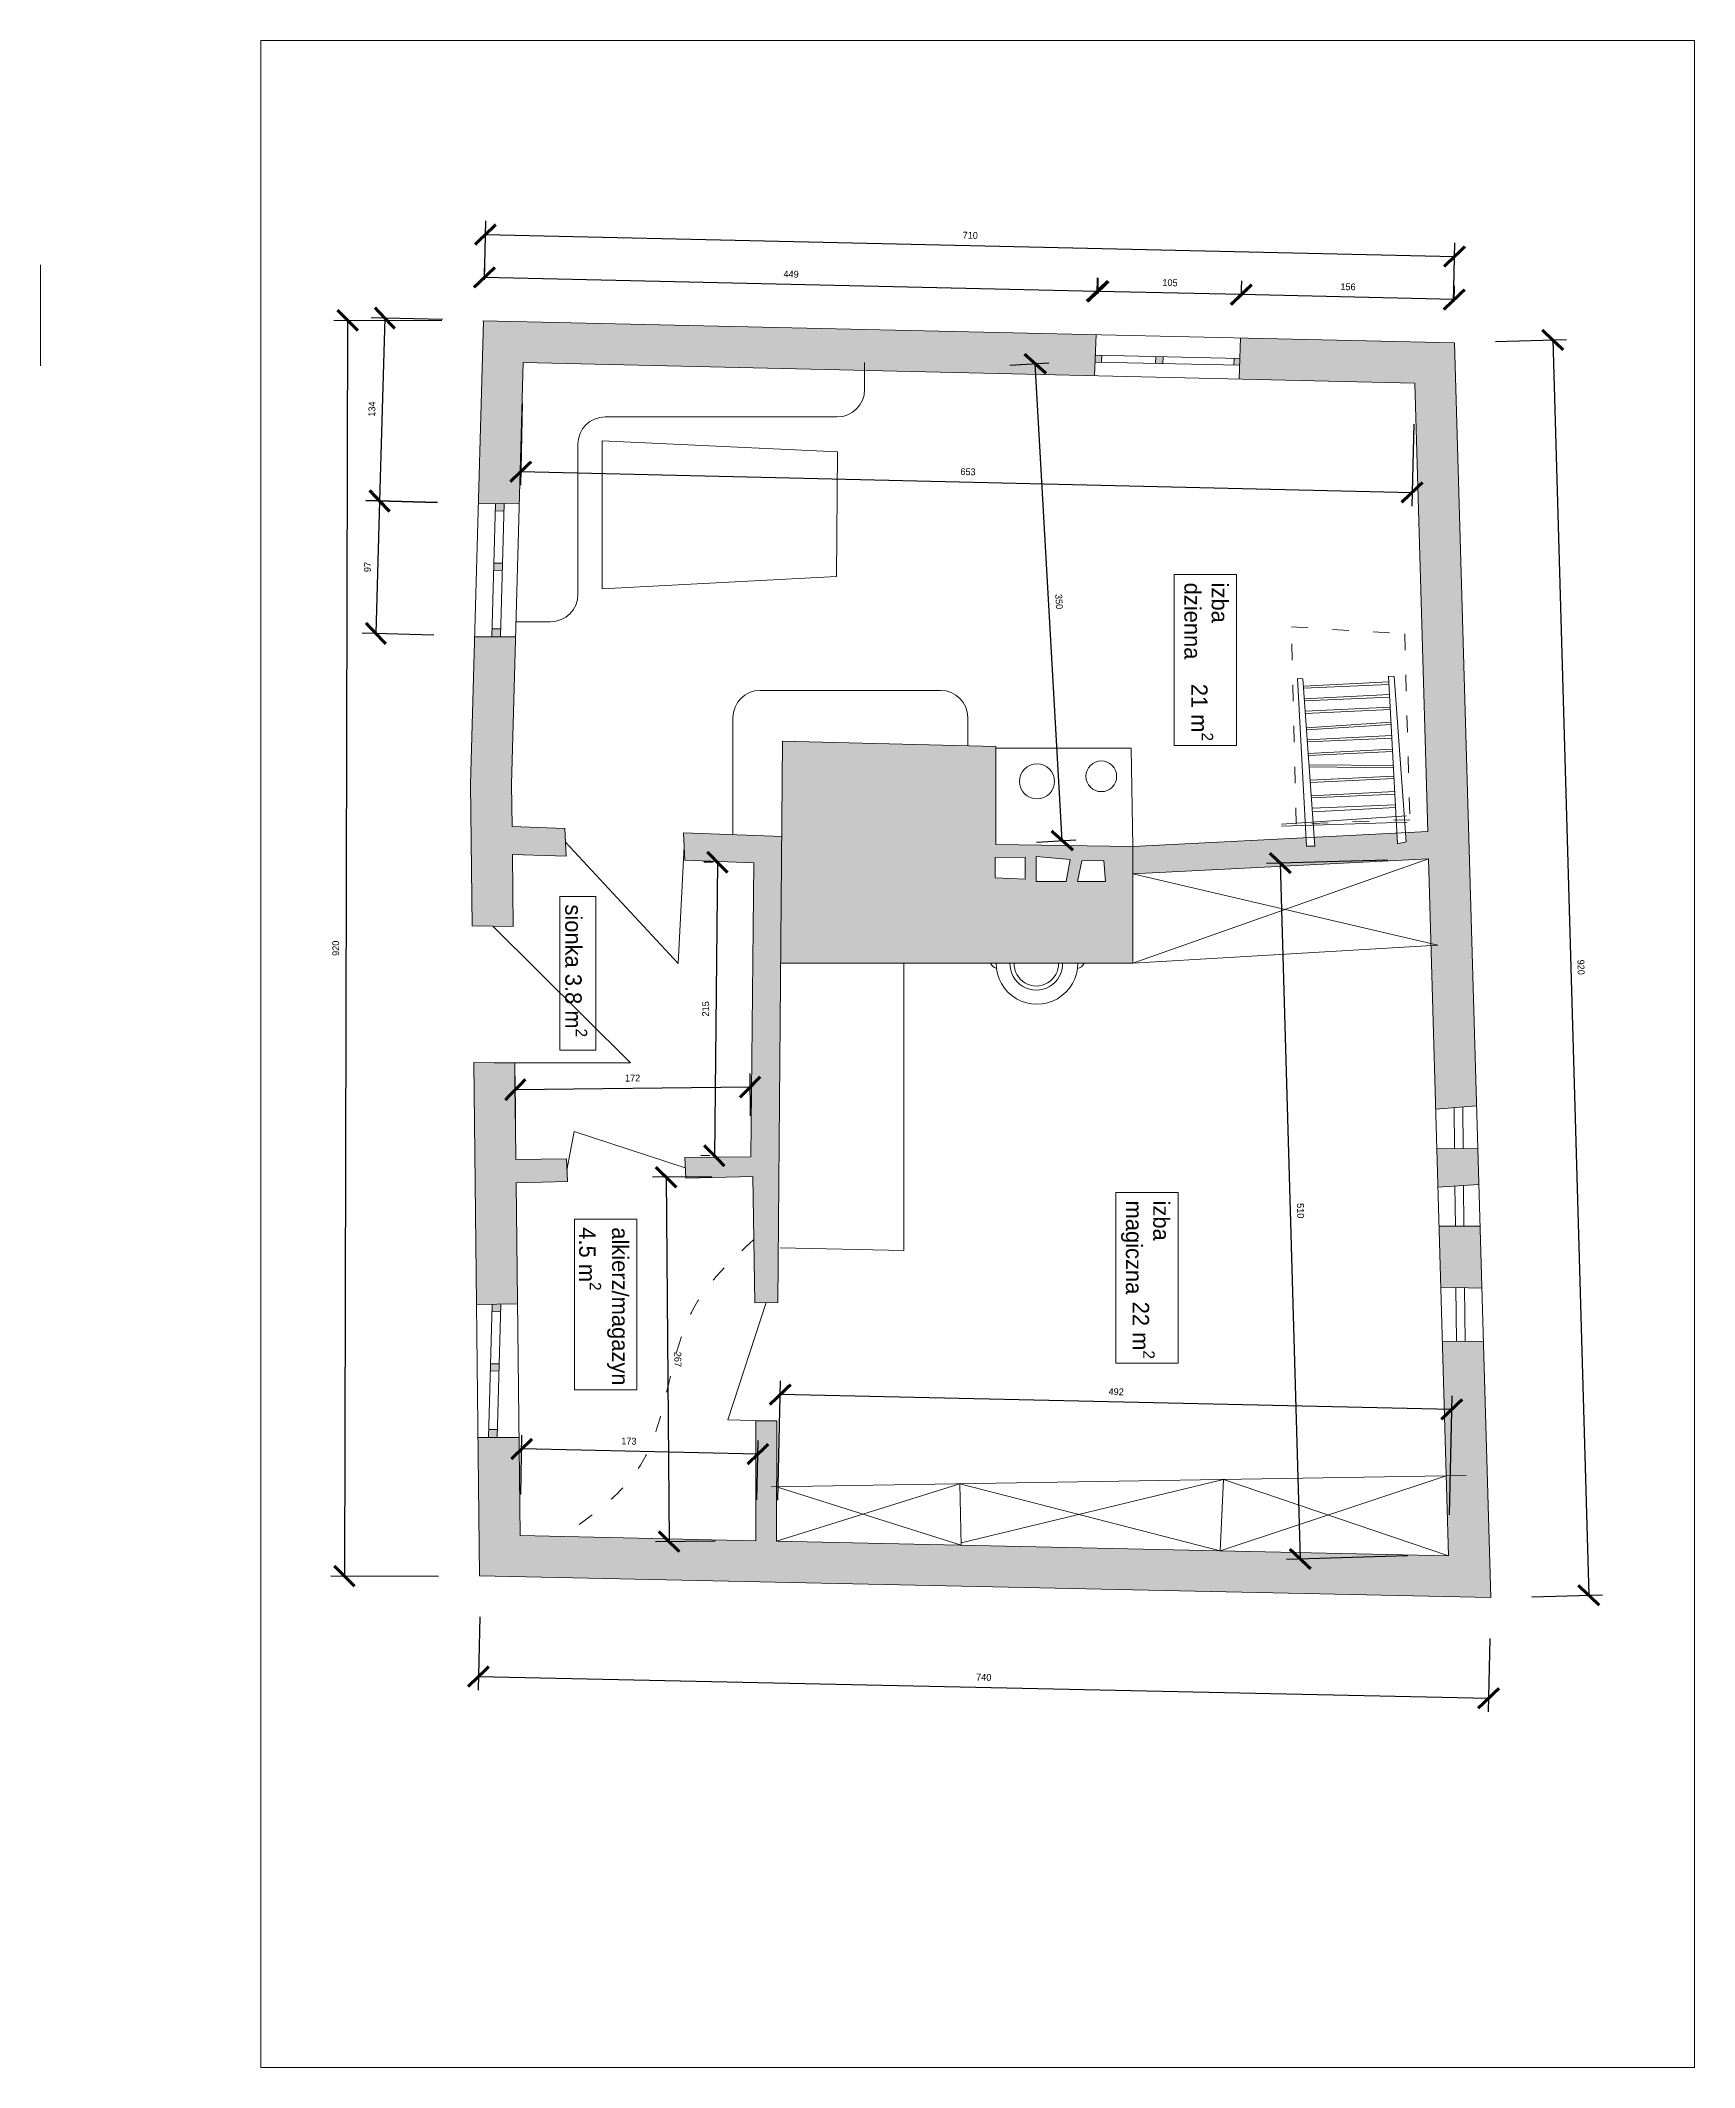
# Model space of a CAD drawing. Header units: centimetres. Extents: x 2280 to 32242, y -4577 to 2534.
# Drawn here: x 21777 to 22989, y -2079 to -594 of the extents above; entities that cross this region are included whole.
import ezdxf

# ---------------------------------------------------------------- set-up
doc = ezdxf.new("R2010")
doc.units = ezdxf.units.CM
doc.linetypes.add('ACAD_ISO03W100', pattern=[30, 12, -18])
doc.layers.get('0').update_dxf_attribs({"lineweight": 15})
for name, color, linetype, lineweight in [('dim', 40, 'Continuous', 0), ('drzwi', 82, 'Continuous', 15), ('obiekty', 22, 'Continuous', 5), ('przerywana', 7, 'ACAD_ISO03W100', 0)]:
    doc.layers.add(name, color=color, linetype=linetype, lineweight=lineweight)
doc.styles.get("Standard").update_dxf_attribs({"font": 'cdm.shx'})
doc.dimstyles.new('mojje', dxfattribs={"dimtxt": 5, "dimasz": 15, "dimexe": 10, "dimexo": 30, "dimgap": 5, "dimtad": 1, "dimtxsty": 'Standard', "dimblk": 'ARCHTICK', "dimcen": 0, "dimadec": 0, "dimazin": 0, "dimtfac": 1, "dimtmove": 0, "dimatfit": 3, "dimldrblk": 'NONE', "dimfxl": 1, "dimarcsym": 2})

msp = doc.modelspace()

# ---------------------------------------------------------------- texts
at = {"layer": 'dim', "char_height": 12, "attachment_point": 1, "rotation": 270}
for s, width, insert in [('{\\Fcdm_nc|c238;izba dzienna}', 84.70263, (22647.236, -990.747)), ('\\A1;{\\Fcdm_nc|c238;21 m\\H0.7x;\\S2^ ;}', 84.70263, (22636.295, -1064.836)), ('\\A1;{\\Fcdm_nc|c238;sionka 3.8 m\\H0.7x;\\S2^ ;}', 118.74812, (22177.874, -1226.471)), ('{\\Fcdm_nc|c238;izba magiczna}', 84.70263, (22604.413, -1443.444)), ('\\A1;{\\Fcdm_nc|c238;alkierz/magazyn\\P4.5 m\\H0.7x;\\S2^ ;}', 84.70263, (22208.04, -1463.005)), ('\\A1;{\\Fcdm_nc|c238;22 m\\H0.7x;\\S2^ ;}', 84.70263, (22593.473, -1517.533))]:
    msp.add_mtext_dynamic_manual_height_columns(s, width=width, gutter_width=12.5, heights=[0], dxfattribs=dict(at, insert=insert))

# ---------------------------------------------------------------- blocks, each defined once
blk = doc.blocks.new('_ArchTick')
at = {"color": 0, "linetype": 'ByBlock', "const_width": 0.15}
blk.add_lwpolyline([(-0.5, -0.5), (0.5, 0.5)], dxfattribs=at)
blk = doc.blocks.new('*D59')
at = {"layer": 'Defpoints', "color": 0, "transparency": 16777216}
for p in [(22099.8, -1718.4), (22839.6, -1734.3), (22838, -1808.1)]:
    blk.add_point(p, dxfattribs=at)
at = {"layer": 'dim', "color": 0, "lineweight": -2, "transparency": 16777216}
for p, q in [((22099.1, -1748.4), (22098, -1802.2)), ((22838.9, -1764.3), (22837.8, -1818.1)), ((22098.2, -1792.2), (22838, -1808.1))]:
    blk.add_line(p, q, dxfattribs=at)
at = {"layer": 'dim', "color": 0, "lineweight": -2, "transparency": 16777216, "xscale": 15, "yscale": 15, "zscale": 15}
for p, rotation in [((22098.2, -1792.2), 178.770323792734), ((22838, -1808.1), 358.770323792734)]:
    blk.add_blockref('_ArchTick', p, dxfattribs=dict(at, rotation=rotation))
at = {"layer": 'dim', "color": 0, "transparency": 16777216, "insert": (22468.3, -1792.7), "char_height": 5, "attachment_point": 5, "rotation": 358.7703}
blk.add_mtext('740', dxfattribs=at)
blk = doc.blocks.new('_None')
blk = doc.blocks.new('*D60')
at = {"layer": 'Defpoints', "color": 0, "transparency": 16777216}
for p in [(22813.2, -815), (22839.6, -1734.6), (22911.4, -1732.6)]:
    blk.add_point(p, dxfattribs=at)
at = {"layer": 'dim', "color": 0, "lineweight": -2, "transparency": 16777216}
for p, q in [((22843.2, -814.1), (22895, -812.6)), ((22885, -812.9), (22911.4, -1732.6)), ((22869.6, -1733.8), (22921.4, -1732.3))]:
    blk.add_line(p, q, dxfattribs=at)
at = {"layer": 'dim', "color": 0, "lineweight": -2, "transparency": 16777216, "xscale": 15, "yscale": 15, "zscale": 15}
for p, rotation in [((22885, -812.9), 91.64641801373058), ((22911.4, -1732.6), 271.6464180137306)]:
    blk.add_blockref('_ArchTick', p, dxfattribs=dict(at, rotation=rotation))
at = {"layer": 'dim', "color": 0, "transparency": 16777216, "insert": (22905.7, -1272.5), "char_height": 5, "attachment_point": 5, "rotation": 271.6464}
blk.add_mtext('920', dxfattribs=at)
blk = doc.blocks.new('*D61')
at = {"layer": 'Defpoints', "color": 0, "transparency": 16777216}
for p in [(22813.1, -751.8), (22101.9, -798.9), (22811.7, -815)]:
    blk.add_point(p, dxfattribs=at)
at = {"layer": 'dim', "color": 0, "lineweight": -2, "transparency": 16777216}
for p, q in [((22102.6, -768.9), (22103.5, -725.7)), ((22103.3, -735.7), (22813.1, -751.8)), ((22812.4, -785), (22813.4, -741.8))]:
    blk.add_line(p, q, dxfattribs=at)
at = {"layer": 'dim', "color": 0, "lineweight": -2, "transparency": 16777216, "xscale": 15, "yscale": 15, "zscale": 15}
for p, rotation in [((22103.3, -735.7), 178.7009616615441), ((22813.1, -751.8), 358.7009616615441)]:
    blk.add_blockref('_ArchTick', p, dxfattribs=dict(at, rotation=rotation))
at = {"layer": 'dim', "color": 0, "transparency": 16777216, "insert": (22458.4, -736.3), "char_height": 5, "attachment_point": 5, "rotation": 358.701}
blk.add_mtext('710', dxfattribs=at)
blk = doc.blocks.new('*D62')
at = {"layer": 'Defpoints', "color": 0, "transparency": 16777216}
for p in [(22101.4, -798.9), (22000, -1718.6), (22099, -1718.9)]:
    blk.add_point(p, dxfattribs=at)
at = {"layer": 'dim', "color": 0, "lineweight": -2, "transparency": 16777216}
for p, q in [((22071.4, -798.8), (21992.4, -798.6)), ((22002.4, -798.6), (22000, -1718.6)), ((22069, -1718.8), (21990, -1718.6))]:
    blk.add_line(p, q, dxfattribs=at)
at = {"layer": 'dim', "color": 0, "lineweight": -2, "transparency": 16777216, "xscale": 15, "yscale": 15, "zscale": 15}
for p, rotation in [((22002.4, -798.6), 89.84894924486802), ((22000, -1718.6), 269.8489492448681)]:
    blk.add_blockref('_ArchTick', p, dxfattribs=dict(at, rotation=rotation))
at = {"layer": 'dim', "color": 0, "transparency": 16777216, "insert": (21993.7, -1258.6), "char_height": 5, "attachment_point": 5, "rotation": 89.8489}
blk.add_mtext('920', dxfattribs=at)
blk = doc.blocks.new('*D63')
at = {"layer": 'Defpoints', "color": 0, "transparency": 16777216}
for p in [(22101.9, -798.9), (22025.8, -930.8), (22098.2, -932.8)]:
    blk.add_point(p, dxfattribs=at)
at = {"layer": 'dim', "color": 0, "lineweight": -2, "transparency": 16777216}
for p, q in [((22071.9, -798), (22019.6, -796.6)), ((22029.6, -796.9), (22025.8, -930.8)), ((22068.2, -932), (22015.8, -930.5))]:
    blk.add_line(p, q, dxfattribs=at)
at = {"layer": 'dim', "color": 0, "lineweight": -2, "transparency": 16777216, "xscale": 15, "yscale": 15, "zscale": 15}
for p, rotation in [((22029.6, -796.9), 88.40983374009741), ((22025.8, -930.8), 268.4098337400974)]:
    blk.add_blockref('_ArchTick', p, dxfattribs=dict(at, rotation=rotation))
at = {"layer": 'dim', "color": 0, "transparency": 16777216, "insert": (22020.2, -863.6), "char_height": 5, "attachment_point": 5, "rotation": 88.4098}
blk.add_mtext('134', dxfattribs=at)
blk = doc.blocks.new('*D64')
at = {"layer": 'Defpoints', "color": 0, "transparency": 16777216}
for p in [(22098.2, -933), (22023.1, -1028), (22095.5, -1030)]:
    blk.add_point(p, dxfattribs=at)
at = {"layer": 'dim', "color": 0, "lineweight": -2, "transparency": 16777216}
for p, q in [((22068.2, -932.2), (22015.8, -930.8)), ((22025.8, -931), (22023.1, -1028)), ((22065.5, -1029.2), (22013.1, -1027.7))]:
    blk.add_line(p, q, dxfattribs=at)
at = {"layer": 'dim', "color": 0, "lineweight": -2, "transparency": 16777216, "xscale": 15, "yscale": 15, "zscale": 15}
for p, rotation in [((22025.8, -931), 88.40983374009731), ((22023.1, -1028), 268.4098337400973)]:
    blk.add_blockref('_ArchTick', p, dxfattribs=dict(at, rotation=rotation))
at = {"layer": 'dim', "color": 0, "transparency": 16777216, "insert": (22017, -979.3), "char_height": 5, "attachment_point": 5, "rotation": 88.4098}
blk.add_mtext('97', dxfattribs=at)
blk = doc.blocks.new('*D58')
at = {"layer": 'Defpoints', "color": 0, "transparency": 16777216}
for p in [(22656.9, -779.7), (22656.2, -811.4), (22812.2, -815)]:
    blk.add_point(p, dxfattribs=at)
at = {"layer": 'dim', "color": 0, "lineweight": -2, "transparency": 16777216}
for p, q in [((22656.9, -781.4), (22657.2, -769.7)), ((22812.9, -783.3), (22656.9, -779.7)), ((22812.9, -785), (22813.1, -773.3))]:
    blk.add_line(p, q, dxfattribs=at)
at = {"layer": 'dim', "color": 0, "lineweight": -2, "transparency": 16777216, "xscale": 15, "yscale": 15, "zscale": 15}
for p, rotation in [((22656.9, -779.7), 178.693457423684), ((22812.9, -783.3), 358.693457423684)]:
    blk.add_blockref('_ArchTick', p, dxfattribs=dict(at, rotation=rotation))
at = {"layer": 'dim', "color": 0, "transparency": 16777216, "insert": (22735.1, -774), "char_height": 5, "attachment_point": 5, "rotation": 358.6935}
blk.add_mtext('156', dxfattribs=at)
blk = doc.blocks.new('*D65')
at = {"layer": 'Defpoints', "color": 0, "transparency": 16777216}
for p in [(22552, -777.3), (22551.3, -809.1), (22656.3, -811.4)]:
    blk.add_point(p, dxfattribs=at)
at = {"layer": 'dim', "color": 0, "lineweight": -2, "transparency": 16777216}
for p, q in [((22552, -779.1), (22552.2, -767.3)), ((22656.9, -781.4), (22657.2, -769.7)), ((22657, -779.7), (22552, -777.3))]:
    blk.add_line(p, q, dxfattribs=at)
at = {"layer": 'dim', "color": 0, "lineweight": -2, "transparency": 16777216, "xscale": 15, "yscale": 15, "zscale": 15}
for p, rotation in [((22552, -777.3), 178.7017786297392), ((22657, -779.7), 358.7017786297392)]:
    blk.add_blockref('_ArchTick', p, dxfattribs=dict(at, rotation=rotation))
at = {"layer": 'dim', "color": 0, "transparency": 16777216, "insert": (22604.7, -771), "char_height": 5, "attachment_point": 5, "rotation": 358.7018}
blk.add_mtext('105', dxfattribs=at)
blk = doc.blocks.new('*D66')
at = {"layer": 'Defpoints', "color": 0, "transparency": 16777216}
for p in [(22102.6, -767.1), (22101.8, -798.9), (22550.7, -809)]:
    blk.add_point(p, dxfattribs=at)
at = {"layer": 'dim', "color": 0, "lineweight": -2, "transparency": 16777216}
for p, q in [((22102.5, -768.9), (22102.8, -757.1)), ((22551.4, -777.3), (22102.6, -767.1)), ((22551.4, -779.1), (22551.7, -767.3))]:
    blk.add_line(p, q, dxfattribs=at)
at = {"layer": 'dim', "color": 0, "lineweight": -2, "transparency": 16777216, "xscale": 15, "yscale": 15, "zscale": 15}
for p, rotation in [((22102.6, -767.1), 178.7017786297391), ((22551.4, -777.3), 358.7017786297391)]:
    blk.add_blockref('_ArchTick', p, dxfattribs=dict(at, rotation=rotation))
at = {"layer": 'dim', "color": 0, "transparency": 16777216, "insert": (22327.2, -764.7), "char_height": 5, "attachment_point": 5, "rotation": 358.7018}
blk.add_mtext('449', dxfattribs=at)
blk = doc.blocks.new('*D67')
at = {"layer": 'Defpoints', "color": 0, "transparency": 16777216}
for p in [(22794, -1193.1), (22700.1, -1706), (22808.7, -1702.9)]:
    blk.add_point(p, dxfattribs=at)
at = {"layer": 'dim', "color": 0, "lineweight": -2, "transparency": 16777216}
for p, q in [((22764, -1194), (22675.5, -1196.5)), ((22685.5, -1196.2), (22700.1, -1706)), ((22778.7, -1703.8), (22690.1, -1706.3))]:
    blk.add_line(p, q, dxfattribs=at)
at = {"layer": 'dim', "color": 0, "lineweight": -2, "transparency": 16777216, "xscale": 15, "yscale": 15, "zscale": 15}
for p, rotation in [((22685.5, -1196.2), 91.64641801373014), ((22700.1, -1706), 271.6464180137301)]:
    blk.add_blockref('_ArchTick', p, dxfattribs=dict(at, rotation=rotation))
at = {"layer": 'dim', "color": 0, "transparency": 16777216, "insert": (22700.3, -1450.9), "char_height": 5, "attachment_point": 5, "rotation": 271.6464}
blk.add_mtext('510', dxfattribs=at)
blk = doc.blocks.new('*D68')
at = {"layer": 'Defpoints', "color": 0, "transparency": 16777216}
for p in [(22319.2, -1585.6), (22316.8, -1693), (22808.7, -1703.8)]:
    blk.add_point(p, dxfattribs=at)
at = {"layer": 'dim', "color": 0, "lineweight": -2, "transparency": 16777216}
for p, q in [((22317.5, -1663), (22319.4, -1575.6)), ((22811.1, -1596.4), (22319.2, -1585.6)), ((22809.4, -1673.8), (22811.3, -1586.4))]:
    blk.add_line(p, q, dxfattribs=at)
at = {"layer": 'dim', "color": 0, "lineweight": -2, "transparency": 16777216, "xscale": 15, "yscale": 15, "zscale": 15}
for p, rotation in [((22319.2, -1585.6), 178.7400585397028), ((22811.1, -1596.4), 358.7400585397028)]:
    blk.add_blockref('_ArchTick', p, dxfattribs=dict(at, rotation=rotation))
at = {"layer": 'dim', "color": 0, "transparency": 16777216, "insert": (22565.3, -1583.5), "char_height": 5, "attachment_point": 5, "rotation": 358.7401}
blk.add_mtext('492', dxfattribs=at)
blk = doc.blocks.new('*D69')
at = {"layer": 'Defpoints', "color": 0, "transparency": 16777216}
for p in [(22299.2, -1425.8), (22301.5, -1692.8), (22237.8, -1693.3)]:
    blk.add_point(p, dxfattribs=at)
at = {"layer": 'dim', "color": 0, "lineweight": -2, "transparency": 16777216}
for p, q in [((22269.2, -1426), (22225.6, -1426.4)), ((22235.6, -1426.3), (22237.8, -1693.3)), ((22271.5, -1693), (22227.8, -1693.4))]:
    blk.add_line(p, q, dxfattribs=at)
at = {"layer": 'dim', "color": 0, "lineweight": -2, "transparency": 16777216, "xscale": 15, "yscale": 15, "zscale": 15}
for p, rotation in [((22235.6, -1426.3), 90.48833459421634), ((22237.8, -1693.3), 270.4883345942164)]:
    blk.add_blockref('_ArchTick', p, dxfattribs=dict(at, rotation=rotation))
at = {"layer": 'dim', "color": 0, "transparency": 16777216, "insert": (22244.2, -1559.8), "char_height": 5, "attachment_point": 5, "rotation": 270.4883}
blk.add_mtext('267', dxfattribs=at)
blk = doc.blocks.new('*D70')
at = {"layer": 'Defpoints', "color": 0, "transparency": 16777216}
for p in [(22129.9, -1625.4), (22128.5, -1688.9), (22301.5, -1692.7)]:
    blk.add_point(p, dxfattribs=at)
at = {"layer": 'dim', "color": 0, "lineweight": -2, "transparency": 16777216}
for p, q in [((22129.2, -1658.9), (22130.1, -1615.4)), ((22302.9, -1629.2), (22129.9, -1625.4)), ((22302.1, -1662.7), (22303.1, -1619.2))]:
    blk.add_line(p, q, dxfattribs=at)
at = {"layer": 'dim', "color": 0, "lineweight": -2, "transparency": 16777216, "xscale": 15, "yscale": 15, "zscale": 15}
for p, rotation in [((22129.9, -1625.4), 178.740058539702), ((22302.9, -1629.2), 358.740058539702)]:
    blk.add_blockref('_ArchTick', p, dxfattribs=dict(at, rotation=rotation))
at = {"layer": 'dim', "color": 0, "transparency": 16777216, "insert": (22208.4, -1619.7), "char_height": 5, "attachment_point": 5, "rotation": 358.7401}
blk.add_mtext('173', dxfattribs=at)
blk = doc.blocks.new('*D71')
at = {"layer": 'Defpoints', "color": 0, "transparency": 16777216}
for p in [(22300, -1195.9), (22271, -1410.6), (22297.7, -1410.9)]:
    blk.add_point(p, dxfattribs=at)
at = {"layer": 'dim', "color": 0, "lineweight": -2, "transparency": 16777216}
for p, q in [((22270, -1195.6), (22263.2, -1195.5)), ((22273.2, -1195.6), (22271, -1410.6)), ((22267.7, -1410.6), (22261, -1410.5))]:
    blk.add_line(p, q, dxfattribs=at)
at = {"layer": 'dim', "color": 0, "lineweight": -2, "transparency": 16777216, "xscale": 15, "yscale": 15, "zscale": 15}
for p, rotation in [((22273.2, -1195.6), 89.4040303090683), ((22271, -1410.6), 269.4040303090683)]:
    blk.add_blockref('_ArchTick', p, dxfattribs=dict(at, rotation=rotation))
at = {"layer": 'dim', "color": 0, "transparency": 16777216, "insert": (22264.6, -1303), "char_height": 5, "attachment_point": 5, "rotation": 89.404}
blk.add_mtext('215', dxfattribs=at)
blk = doc.blocks.new('*D72')
at = {"layer": 'Defpoints', "color": 0, "transparency": 16777216}
for p in [(22125.2, -1362.2), (22125.7, -1413.3), (22297.7, -1411.4)]:
    blk.add_point(p, dxfattribs=at)
at = {"layer": 'dim', "color": 0, "lineweight": -2, "transparency": 16777216}
for p, q in [((22297.4, -1381.4), (22297.1, -1350.3)), ((22125.4, -1383.3), (22125.1, -1352.2)), ((22297.2, -1360.3), (22125.2, -1362.2))]:
    blk.add_line(p, q, dxfattribs=at)
at = {"layer": 'dim', "color": 0, "lineweight": -2, "transparency": 16777216, "xscale": 15, "yscale": 15, "zscale": 15}
for p, rotation in [((22125.2, -1362.2), 180.6201322677377), ((22297.2, -1360.3), 0.6201322677377075)]:
    blk.add_blockref('_ArchTick', p, dxfattribs=dict(at, rotation=rotation))
at = {"layer": 'dim', "color": 0, "transparency": 16777216, "insert": (22211.1, -1353.7), "char_height": 5, "attachment_point": 5, "rotation": 0.6201}
blk.add_mtext('172', dxfattribs=at)
blk = doc.blocks.new('*D73')
at = {"layer": 'Defpoints', "color": 0, "transparency": 16777216}
for p in [(22131, -829.3), (22783.9, -844.5), (22782, -924.6)]:
    blk.add_point(p, dxfattribs=at)
at = {"layer": 'dim', "color": 0, "lineweight": -2, "transparency": 16777216}
for p, q in [((22130.3, -859.3), (22128.9, -919.4)), ((22783.2, -874.5), (22781.8, -934.6)), ((22129.2, -909.4), (22782, -924.6))]:
    blk.add_line(p, q, dxfattribs=at)
at = {"layer": 'dim', "color": 0, "lineweight": -2, "transparency": 16777216, "xscale": 15, "yscale": 15, "zscale": 15}
for p, rotation in [((22129.2, -909.4), 178.6671398141225), ((22782, -924.6), 358.6671398141224)]:
    blk.add_blockref('_ArchTick', p, dxfattribs=dict(at, rotation=rotation))
at = {"layer": 'dim', "color": 0, "transparency": 16777216, "insert": (22456.8, -909.5), "char_height": 5, "attachment_point": 5, "rotation": 358.6671}
blk.add_mtext('653', dxfattribs=at)
blk = doc.blocks.new('*D74')
at = {"layer": 'Defpoints', "color": 0, "transparency": 16777216}
for p in [(22506, -830.3), (22457.3, -833.1), (22477.1, -1182.5)]:
    blk.add_point(p, dxfattribs=at)
at = {"layer": 'dim', "color": 0, "lineweight": -2, "transparency": 16777216}
for p, q in [((22487.3, -831.4), (22516, -829.7)), ((22525.8, -1179.7), (22506, -830.3)), ((22507, -1180.8), (22535.8, -1179.2))]:
    blk.add_line(p, q, dxfattribs=at)
at = {"layer": 'dim', "color": 0, "lineweight": -2, "transparency": 16777216, "xscale": 15, "yscale": 15, "zscale": 15}
for p, rotation in [((22506, -830.3), 93.241028192498), ((22525.8, -1179.7), 273.241028192498)]:
    blk.add_blockref('_ArchTick', p, dxfattribs=dict(at, rotation=rotation))
at = {"layer": 'dim', "color": 0, "transparency": 16777216, "insert": (22523.4, -1004.6), "char_height": 5, "attachment_point": 5, "rotation": 273.241}
blk.add_mtext('350', dxfattribs=at)

# ---------------------------------------------------------------- dimensions: what is measured, and where the dimension line sits
at = {"layer": 'dim'}
for p1, p2, distance, picture, middle in [((22101.877, -798.865), (22811.695, -814.961), 63.16, '*D61', (22458.388, -736.271)), ((22550.729, -809.047), (22101.844, -798.875), -31.749, '*D66', (22327.175, -764.722)), ((22656.254, -811.439), (22551.281, -809.06), -31.749, '*D65', (22604.657, -771.01)), ((22812.169, -814.995), (22656.209, -811.438), -31.749, '*D58', (22735.084, -773.977)), ((22101.43, -798.865), (22099.004, -1718.862), -99.046, '*D62', (21993.671, -1258.583)), ((22101.877, -798.865), (22098.159, -932.814), -72.352, '*D63', (22020.197, -863.623)), ((22813.169, -814.995), (22839.602, -1734.615), 71.832, '*D60', (22905.684, -1272.525)), ((22477.093, -1182.503), (22457.305, -833.062), -48.758, '*D74', (22523.367, -1004.602)), ((22098.152, -933.05), (22095.461, -1030.012), -72.352, '*D64', (22016.985, -979.315)), ((22299.979, -1195.883), (22297.743, -1410.871), -26.769, '*D71', (22264.593, -1303.02)), ((22794.025, -1193.104), (22808.678, -1702.893), -108.608, '*D67', (22700.285, -1450.903)), ((22297.737, -1411.411), (22125.747, -1413.273), -51.113, '*D72', (22211.108, -1353.733)), ((22299.2, -1425.784), (22301.475, -1692.774), -63.639, '*D69', (22244.2, -1559.758)), ((22808.704, -1703.823), (22316.823, -1693.005), -107.446, '*D68', (22565.291, -1583.496)), ((22099.765, -1718.418), (22839.593, -1734.298), -73.838, '*D59', (22468.255, -1792.68))]:
    dim = msp.add_aligned_dim(p1=p1, p2=p2, distance=distance, dimstyle='mojje', dxfattribs=at)
    dim.commit()
    dim.dimension.update_dxf_attribs({"geometry": picture, "text_midpoint": middle})
for base, p1, p2, angle, picture, middle in [((22782.004, -924.557), (22131.043, -829.341), (22783.866, -844.53), 358.66714, '*D73', (22456.577, -916.986)), ((22129.911, -1625.427), (22301.474, -1692.668), (22128.516, -1688.864), 178.740059, '*D70', (22208.271, -1627.15))]:
    dim = msp.add_linear_dim(base=base, p1=p1, p2=p2, angle=angle, dimstyle='mojje', dxfattribs=at)
    dim.commit()
    dim.dimension.update_dxf_attribs({"geometry": picture, "text_midpoint": middle, "dimtype": 161})

# ---------------------------------------------------------------- hatches: boundary and pattern name
h = msp.add_hatch(color=256)
h.dxf.hatch_style = 1
h.paths.add_polyline_path([(22128.176, -932.601), (22131.043, -829.341), (22549.424, -839.076), (22550.729, -809.047), (22101.877, -798.875), (22098.152, -933.05)])
h.paths.add_polyline_path([(22123.63, -1242.71), (22123.032, -1189.782), (22162.444, -1191.141), (22161.592, -1170.808), (22122.802, -1169.371), (22122.455, -1138.699), (22125.46, -1030.444), (22095.449, -1030.444), (22092.45, -1138.453), (22093.622, -1242.168)])
h.paths.add_polyline_path([(22317.386, -1518.094), (22320.381, -1176.694), (22248.436, -1174.027), (22249.279, -1194.135), (22299.979, -1195.883), (22297.737, -1411.411), (22249.355, -1411.935), (22249.991, -1427.119), (22299.2, -1425.784), (22300.511, -1518.29)])
h.paths.add_polyline_path([(22126.755, -1519.193), (22125.753, -1430.489), (22163.381, -1429.469), (22162.685, -1412.873), (22125.558, -1413.275), (22124.761, -1342.747), (22094.753, -1342.205), (22096.759, -1519.641)])
h.paths.add_polyline_path([(22839.593, -1734.298), (22834.193, -1546.442), (22804.187, -1546.651), (22808.704, -1703.823), (22316.468, -1692.997), (22316.686, -1604.741), (22301.249, -1604.92), (22301.474, -1692.668), (22128.673, -1688.867), (22127.861, -1617.031), (22097.859, -1617.031), (22099.005, -1718.418)])
h.paths.add_polyline_path([(22829.241, -1374.15), (22813.169, -814.995), (22656.254, -811.439), (22655.3, -841.539), (22784.006, -844.534), (22793.45, -1173.107), (22777.108, -1173.94), (22777.593, -1180.616), (22771.383, -1182.167), (22770.957, -1174.253), (22710.364, -1177.342), (22710.823, -1183.743), (22704.613, -1183.743), (22704.285, -1177.652), (22577.59, -1184.11), (22577.59, -1204.084), (22794.025, -1193.104), (22799.299, -1376.596)])
h.paths.add_polyline_path([(22830.896, -1431.73), (22830.133, -1405.192), (22800.131, -1405.533), (22800.94, -1433.685)])
h.paths.add_polyline_path([(22833.076, -1507.572), (22831.772, -1462.194), (22801.759, -1462.194), (22803.047, -1507.005)])
h = msp.add_hatch(color=256)
h.dxf.hatch_style = 1
h.paths.add_polyline_path([(22409.654, -1269.466), (22577.59, -1269.466), (22577.59, -1184.11), (22477.093, -1182.503), (22477.093, -1110.75), (22320.994, -1106.755), (22319.567, -1269.466)])
h.paths.add_polyline_path([(22476.638, -1192.074), (22498.534, -1191.77), (22498.534, -1207.9), (22476.638, -1206.987)], flags=16)
h.paths.add_polyline_path([(22506.745, -1191.465), (22531.683, -1193.596), (22528.641, -1209.727), (22506.745, -1209.727)], flags=16)
h.paths.add_polyline_path([(22536.853, -1209.727), (22540.198, -1194.509), (22556.316, -1194.205), (22557.532, -1209.727)], flags=16)
h.paths.add_polyline_path([(22655.618, -831.485), (22655.777, -826.489), (22651.633, -826.394), (22651.416, -831.39)])
h.paths.add_polyline_path([(22599.556, -830.218), (22599.774, -825.203), (22594.372, -825.079), (22594.154, -830.096)])
h.paths.add_polyline_path([(22554.611, -829.203), (22554.83, -824.171), (22550.076, -824.061), (22549.858, -829.095)])
h.paths.add_polyline_path([(22116.848, -938.218), (22116.999, -932.768), (22110.717, -932.862), (22110.565, -938.312)])
h.paths.add_polyline_path([(22115.641, -981.697), (22115.786, -976.47), (22109.503, -976.563), (22109.358, -981.791)])
h.paths.add_polyline_path([(22114.287, -1030.444), (22114.451, -1024.564), (22108.168, -1024.658), (22108.008, -1030.444)])
h.paths.add_polyline_path([(22114.495, -1524.824), (22114.646, -1519.374), (22108.364, -1519.468), (22108.213, -1524.918)])
h.paths.add_polyline_path([(22113.288, -1568.303), (22113.433, -1563.076), (22107.151, -1563.169), (22107.006, -1568.397)])
h.paths.add_polyline_path([(22111.935, -1617.031), (22112.098, -1611.17), (22105.816, -1611.264), (22105.656, -1617.031)])

# ---------------------------------------------------------------- linework, layer by layer
for p, q in [((22550.729, -809.047), (22549.424, -839.076)), ((22656.254, -811.439), (22655.3, -841.539)), ((22128.176, -932.601), (22098.152, -933.05)), ((22125.46, -1030.444), (22095.449, -1030.444)), ((22320.994, -1106.755), (22317.386, -1518.094)), ((22320.994, -1106.755), (22477.093, -1110.75)), ((22477.093, -1110.75), (22477.093, -1182.503)), ((22122.802, -1169.371), (22161.592, -1170.808)), ((22248.436, -1174.027), (22320.642, -1176.704)), ((22477.093, -1182.503), (22577.59, -1184.11)), ((22577.59, -1184.11), (22577.59, -1269.466)), ((22704.613, -1183.743), (22710.823, -1183.743)), ((22771.383, -1182.167), (22777.593, -1180.616)), ((22162.444, -1191.141), (22123.032, -1189.782)), ((22299.979, -1195.883), (22249.279, -1194.135)), ((22297.737, -1411.411), (22299.979, -1195.883)), ((22476.638, -1192.074), (22498.534, -1191.77)), ((22476.638, -1206.987), (22476.638, -1192.074)), ((22498.534, -1191.77), (22498.534, -1207.9)), ((22531.683, -1193.596), (22506.745, -1191.465)), ((22506.745, -1191.465), (22506.745, -1209.727)), ((22528.641, -1209.727), (22531.683, -1193.596)), ((22540.198, -1194.509), (22536.853, -1209.727)), ((22556.316, -1194.205), (22540.198, -1194.509)), ((22557.532, -1209.727), (22556.316, -1194.205)), ((22577.59, -1204.084), (22794.025, -1193.104)), ((22498.534, -1207.9), (22476.638, -1206.987)), ((22506.745, -1209.727), (22528.641, -1209.727)), ((22536.853, -1209.727), (22557.532, -1209.727)), ((22409.654, -1269.466), (22319.752, -1269.466)), ((22577.59, -1269.466), (22409.654, -1269.466)), ((22829.241, -1374.15), (22799.299, -1376.596)), ((22830.133, -1405.192), (22800.131, -1405.533)), ((22125.558, -1413.275), (22162.685, -1412.873)), ((22125.753, -1430.489), (22163.381, -1429.469)), ((22249.991, -1427.119), (22299.2, -1425.784)), ((22299.2, -1425.784), (22300.511, -1518.29)), ((22830.896, -1431.73), (22800.94, -1433.685)), ((22831.772, -1462.194), (22801.759, -1462.194)), ((22833.076, -1507.572), (22803.047, -1507.005)), ((22126.755, -1519.193), (22096.759, -1519.641)), ((22834.193, -1546.442), (22804.187, -1546.651)), ((22127.861, -1617.031), (22097.859, -1617.031)), ((22301.249, -1604.92), (22301.474, -1692.668)), ((22316.686, -1604.741), (22316.468, -1692.997))]:
    msp.add_line(p, q)
for points in [[(22162.444, -1191.141), (22161.592, -1170.808)], [(22248.436, -1174.027), (22249.279, -1194.135)], [(22123.032, -1189.782), (22123.63, -1242.71)], [(22093.622, -1242.168), (22123.63, -1242.71)], [(22124.761, -1342.747), (22094.753, -1342.205)], [(22124.761, -1342.747), (22125.558, -1413.275)], [(22163.381, -1429.469), (22162.685, -1412.873)], [(22300.511, -1518.29), (22317.386, -1518.094)], [(22316.686, -1604.741), (22301.249, -1604.92)]]:
    msp.add_lwpolyline(points)
at = {"layer": 'dim'}
for p, q in [((22577.59, -1269.466), (22794.025, -1193.104)), ((22800.978, -1256.286), (22577.59, -1204.084)), ((22577.59, -1269.466), (22800.978, -1256.286))]:
    msp.add_line(p, q, dxfattribs=at)
for points in [[(22653.5, -984.844), (22653.5, -1109.966), (22607.824, -1109.966), (22607.824, -984.844)], [(22184.138, -1220.568), (22184.138, -1333.263), (22157.872, -1333.263), (22157.872, -1220.568)], [(22610.678, -1437.541), (22610.678, -1562.663), (22565.002, -1562.663), (22565.002, -1437.541)], [(22214.304, -1457.102), (22214.304, -1582.224), (22168.629, -1582.224), (22168.629, -1457.102)]]:
    msp.add_lwpolyline(points, close=True, dxfattribs=at)
at = {"layer": 'drzwi'}
for p, q in [((22655.618, -831.485), (22549.858, -829.095)), ((22655.777, -826.489), (22550.076, -824.061)), ((22554.83, -824.171), (22554.611, -829.203)), ((22594.372, -825.079), (22594.154, -830.096)), ((22599.774, -825.203), (22599.556, -830.218)), ((22651.633, -826.394), (22651.416, -831.39)), ((22116.848, -938.218), (22110.565, -938.312)), ((22115.786, -976.47), (22109.503, -976.563)), ((22115.641, -981.697), (22109.358, -981.791)), ((22114.451, -1024.564), (22108.168, -1024.658)), ((22244.519, -1269.699), (22162.018, -1180.975)), ((22248.857, -1184.081), (22244.519, -1269.699)), ((22209.654, -1342.476), (22108.626, -1242.439)), ((22109.757, -1342.476), (22209.654, -1342.476)), ((22168.313, -1392.82), (22163.033, -1421.171)), ((22249.673, -1419.527), (22168.313, -1392.82)), ((22249.355, -1411.935), (22297.737, -1411.411)), ((22114.495, -1524.824), (22108.213, -1524.918)), ((22308.949, -1518.192), (22280.822, -1604.071)), ((22113.288, -1568.303), (22107.006, -1568.397)), ((22113.433, -1563.076), (22107.151, -1563.169)), ((22112.098, -1611.17), (22105.816, -1611.264)), ((22280.822, -1604.071), (22308.968, -1604.83))]:
    msp.add_line(p, q, dxfattribs=at)
msp.add_lwpolyline([(22988.824, -593.558), (22988.824, -2078.558), (21938.824, -2078.558), (21938.824, -593.558)], close=True, dxfattribs=at)
for points in [[(22110.717, -932.862), (22108.008, -1030.444)], [(22116.999, -932.768), (22114.287, -1030.444)], [(22812.832, -1375.49), (22813.138, -1405.385)], [(22819.104, -1374.978), (22819.414, -1405.313)], [(22249.355, -1411.935), (22249.991, -1427.119)], [(22813.418, -1432.871), (22813.718, -1462.194)], [(22819.692, -1432.462), (22819.996, -1462.194)], [(22814.178, -1507.215), (22814.581, -1546.578)], [(22820.457, -1507.334), (22820.858, -1546.535)], [(22108.364, -1519.468), (22105.656, -1617.031)], [(22114.646, -1519.374), (22111.935, -1617.031)]]:
    msp.add_lwpolyline(points, dxfattribs=at)
at = {"layer": 'obiekty'}
for p, q in [((21777.478, -757.864), (21777.478, -831.788)), ((22381.043, -829.341), (22381.043, -849.341)), ((22361.043, -869.341), (22191.043, -869.341)), ((22171.043, -889.341), (22171.043, -999.341)), ((22361.126, -894.882), (22188.922, -886.711)), ((22188.922, -886.711), (22188.922, -995.165)), ((22360.383, -986.251), (22361.126, -894.882)), ((22188.922, -995.165), (22360.383, -986.251)), ((22151.043, -1019.341), (22125.46, -1019.341)), ((22702.027, -1061.143), (22697.997, -1060.867)), ((22697.997, -1060.867), (22704.613, -1183.743)), ((22710.823, -1183.743), (22702.027, -1061.143)), ((22764.992, -1063.469), (22702.417, -1066.585)), ((22702.528, -1068.13), (22765.089, -1065.256)), ((22768.797, -1059.567), (22764.767, -1059.291)), ((22764.767, -1059.291), (22771.383, -1182.167)), ((22777.593, -1180.616), (22768.797, -1059.567)), ((22304.539, -1069.699), (22436.646, -1069.699)), ((22765.49, -1072.72), (22703.08, -1075.827)), ((22703.191, -1077.377), (22765.587, -1074.51)), ((22765.981, -1081.839), (22703.734, -1084.938)), ((22703.845, -1086.486), (22766.078, -1083.627)), ((22284.539, -1175.365), (22284.539, -1089.699)), ((22456.646, -1089.699), (22456.646, -1110.227)), ((22766.578, -1092.928), (22704.605, -1097.085)), ((22704.717, -1098.636), (22766.675, -1094.719)), ((22576.173, -1111.962), (22477.093, -1111.962)), ((22577.59, -1184.11), (22576.173, -1111.962)), ((22767.109, -1102.788), (22705.236, -1105.869)), ((22705.347, -1107.424), (22767.206, -1104.582)), ((22767.645, -1112.733), (22705.949, -1115.805)), ((22706.06, -1117.357), (22767.741, -1114.524)), ((22768.286, -1124.654), (22706.551, -1124.205)), ((22706.663, -1125.764), (22768.383, -1126.45)), ((22768.708, -1132.484), (22707.364, -1135.538)), ((22707.476, -1137.096), (22768.805, -1134.278)), ((22769.319, -1143.84), (22708.179, -1146.884)), ((22708.29, -1148.439), (22769.416, -1145.631)), ((22769.835, -1153.423), (22708.828, -1155.932)), ((22709.022, -1158.633), (22769.945, -1155.453)), ((22577.59, -1184.11), (22793.45, -1173.107)), ((22778.013, -1161.657), (22686.294, -1167.684)), ((22686.469, -1169.204), (22778.519, -1166.09)), ((22409.654, -1269.466), (22409.654, -1480.009)), ((22409.654, -1480.009), (22319.19, -1478.164)), ((22312.819, -1653.164), (22821.635, -1644.812)), ((22644.001, -1647.728), (22451.785, -1694.203)), ((22807.015, -1645.052), (22641.497, -1700.146)), ((22644.001, -1647.728), (22641.497, -1700.146)), ((22808.704, -1703.823), (22644.001, -1647.728)), ((22450.661, -1650.902), (22316.468, -1692.997)), ((22316.577, -1653.103), (22451.831, -1695.975)), ((22450.661, -1650.902), (22451.831, -1695.975)), ((22450.661, -1650.902), (22641.497, -1700.146))]:
    msp.add_line(p, q, dxfattribs=at)
for points in [[(22101.877, -798.865), (22092.45, -1138.453), (22093.622, -1242.168)], [(22094.753, -1342.205), (22099.005, -1718.418), (22839.593, -1734.298), (22813.169, -814.995), (22101.43, -798.865)], [(22793.45, -1173.107), (22784.006, -844.534), (22131.043, -829.341), (22122.455, -1138.699), (22122.802, -1169.371)], [(22316.468, -1692.997), (22808.704, -1703.823), (22794.025, -1193.104)], [(22125.753, -1430.489), (22128.673, -1688.867), (22301.474, -1692.668)]]:
    msp.add_lwpolyline(points, dxfattribs=at)
for centre, radius in [((22507.332, -1136.361), 12.847), ((22554.401, -1132.614), 11.241)]:
    msp.add_circle(centre, radius, dxfattribs=at)
for centre, radius, start, end in [((22361.043, -849.341), 20, 270, 0), ((22191.043, -889.341), 20, 90, 180), ((22151.043, -999.341), 20, 270, 0), ((22304.539, -1089.699), 20, 90, 180), ((22436.646, -1089.699), 20, 0, 90), ((22479.269, -1267.119), 6.448, 201.345553, 254.705254), ((22507.237, -1269.684), 29.893, 179.583237, 0.416763), ((22506.775, -1269.959), 19.29, 178.536198, 1.463802), ((22506.775, -1269.959), 16.29, 178.266539, 1.733461), ((22535.722, -1267.119), 6.448, 280.433563, 338.654447)]:
    msp.add_arc(centre, radius, start, end, dxfattribs=at)
at = {"layer": 'przerywana'}
msp.add_lwpolyline([(22776.59, -1028.187), (22780.451, -1164.399), (22697.202, -1167.594), (22693.661, -1023.166)], close=True, dxfattribs=at)
msp.add_spline([(22299.855, -1472.037), (22256.889, -1520.405), (22215.879, -1638.797), (22159.721, -1689.55)], degree=3, dxfattribs=at)

msp.set_redraw_order([(e.dxf.handle, doc.entitydb.next_handle()) for e in msp.query("TEXT MTEXT ATTDEF DIMENSION ARC_DIMENSION")])  # texts and dimensions are drawn at this point

doc.saveas('drawing.dxf')
